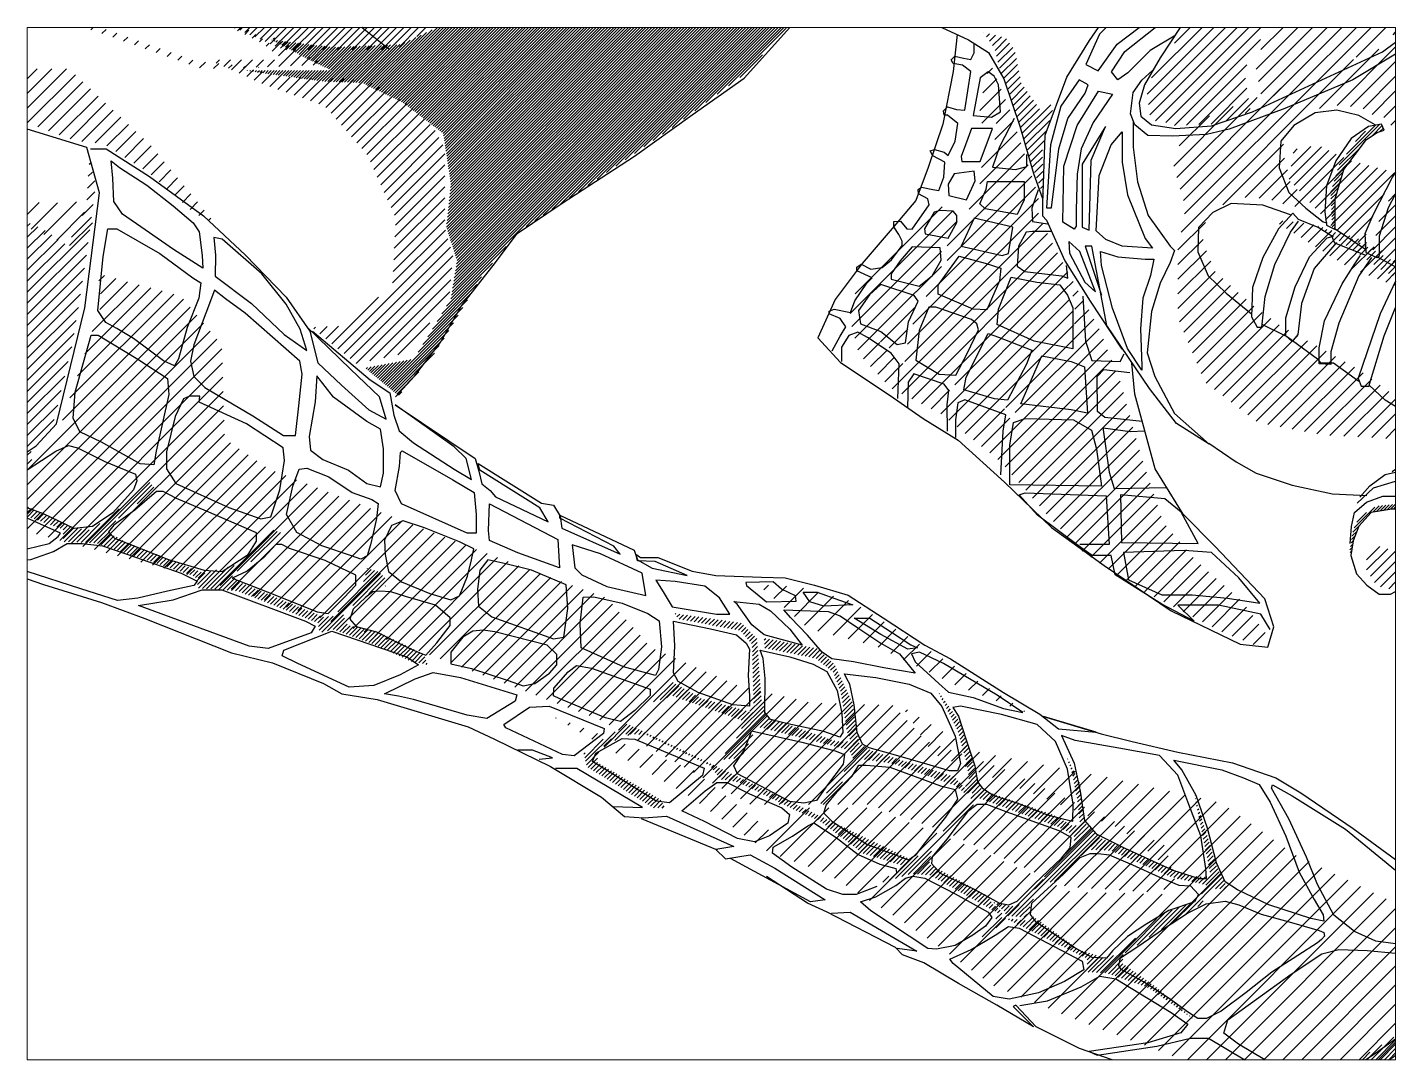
# Paper-space layout 'Layout1' of a CAD drawing. Header units: inches. Extents: x 0.2 to 10.4, y 0.1 to 7.9.
# The model-space entities are those that its viewports show. They can reach past a viewport. Long polylines and large blocks are cut down to what shows.
import ezdxf

# ---------------------------------------------------------------- set-up
doc = ezdxf.new("R2010")
doc.units = ezdxf.units.IN
doc.header["$MEASUREMENT"] = 0
pattern_1 = [(45, (-89.8805, -12.918), (-0.2245064, 0.2245064), [])]
pattern_2 = [(45, (-89.8805, -12.91799), (-0.1683798, 0.1683798), [])]

msp = doc.modelspace()

# ---------------------------------------------------------------- hatches: boundary and pattern name
h = msp.add_hatch()
h.set_pattern_fill('ANSI31', color=256, scale=2.032, style=0)
h.set_pattern_definition([(45, (-39.1276, -36.64692), (-0.17960512, 0.17960512), [])])
h.paths.add_polyline_path([(67.444, 41.711), (68.346, 42.848), (69.383, 43.526), (72.215, 45.793), (73.232, 47.154), (74.502, 48.115), (75.192, 48.75), (76.009, 48.768), (76.481, 48.605), (76.808, 48.169), (76.754, 47.39), (76.754, 47.045), (77.709, 48.23), (77.709, 49.163), (77.336, 49.77), (76.215, 49.863), (74.674, 49.303), (72.853, 47.95), (71.032, 46.271), (69.911, 45.291), (68.183, 43.611), (66.455, 42.911), (65.661, 41.605), (64.027, 39.739), (62.112, 36.846), (62.252, 35.819), (62.813, 35.726), (62.939, 35.647), (64.322, 35.701), (65.31, 36.078), (65.114, 37.345)])
h = msp.add_hatch()
h.set_pattern_fill('ANSI31', color=256, scale=2.54, style=0)
h.set_pattern_definition(pattern_1)
h.paths.add_polyline_path([(72.813, 42.368), (73.094, 43.301), (73.887, 44.141), (75.242, 45.354), (76.503, 46.754), (77.063, 47.5), (77.156, 48.247), (77.063, 48.713), (76.783, 49.04), (76.036, 49.133), (75.055, 48.666), (73.794, 47.733), (72.487, 46.194), (71.226, 45.26), (69.825, 44.001), (68.751, 43.208), (67.864, 42.088), (66.649, 39.895), (65.435, 37.609), (65.669, 36.396), (68.657, 37.795), (70.619, 39.008), (72.113, 40.222), (72.346, 41.061)])
h = msp.add_hatch()
h.set_pattern_fill('ANSI31', color=256, scale=1.905, style=0)
h.set_pattern_definition([(45, (-75.59323, -6.16376), (-0.1683798, 0.1683798), [])])
h.paths.add_polyline_path([(55.354, 42.235), (54.564, 42.235), (53.249, 42.673), (52.24, 43.374), (51.187, 43.418), (50.442, 43.944), (49.126, 45.083), (48.732, 45.302), (47.504, 46.397), (47.46, 47.318), (46.583, 47.8), (44.784, 48.062), (45.705, 47.624), (46.495, 47.493), (47.197, 46.66), (47.679, 45.915), (48.6, 45.083), (49.038, 44.513), (49.872, 43.768), (50.837, 43.023), (51.845, 42.804), (52.503, 42.629), (53.029, 42.278), (53.512, 41.84), (54.696, 41.095), (55.573, 41.139), (56.933, 40.657), (57.678, 40.701), (57.327, 39.562), (57.941, 40.482), (58.643, 40.833), (58.204, 39.869), (58.073, 38.642), (58.424, 39.606), (59.476, 40.92), (60.309, 41.49), (59.871, 41.446), (57.766, 41.49), (56.187, 41.665)])
h = msp.add_hatch()
h.set_pattern_fill('ANSI31', color=256, scale=1.27, style=0)
h.set_pattern_definition([(45, (-74.50991, -38.90726), (-0.1122532, 0.1122532), [])])
h.paths.add_polyline_path([(42.72, 40.062), (45.096, 43.03), (45.258, 44.487), (44.556, 44.001), (42.342, 42.652), (40.538, 42.552), (40.506, 42.545), (40.506, 42.527), (42.396, 42.221), (40.506, 41.411), (40.506, 42.527), (40.462, 42.534), (39.156, 42.221), (39.318, 41.142), (38.184, 40.494), (36.509, 40.17), (34.295, 41.357), (33.323, 42.598), (32.675, 43.678), (33.377, 43.947), (35.699, 43.57), (37.265, 42.868), (38.724, 42.545), (39.804, 43.03), (40.398, 43.732), (40.687, 45.091), (40.836, 46.249), (39.247, 45.595), (36.724, 44.867), (34.985, 44.68), (33.116, 44.886), (33.77, 44.008), (32.967, 44.531), (32.836, 44.979), (31.488, 45.627), (30.809, 46.388), (29.154, 47.513), (28.789, 46.884), (29.154, 46.388), (29.17, 46.917), (29.925, 46.339), (29.809, 46.084), (29.204, 46.293), (29.227, 46.06), (28.654, 46), (27.545, 46.268), (28.841, 45.242), (30.083, 43.57), (32.189, 41.627), (34.187, 39.739), (31.703, 40.44), (29.543, 41.25), (29.867, 40.386), (32.837, 39.253), (35.753, 37.958), (39.102, 37.958)])
h = msp.add_hatch()
h.set_pattern_fill('ANSI31', color=256, scale=0.508, style=0)
h.set_pattern_definition([(45, (-89.88051, -12.917985), (-0.04490128, 0.04490128), [])])
h.paths.add_polyline_path([(51.789, 39.393), (52.727, 40.518), (50.662, 42.159), (49.113, 43.66), (47.846, 45.348), (47.095, 46.333), (46.592, 46.591), (46.253, 46.275), (45.779, 45.35), (45.44, 44.177), (45.26, 43.083), (43.645, 41.037), (41.598, 39.35), (40.448, 38.65), (39.308, 38.124), (37.25, 38.039), (35.364, 38.267), (36.507, 37.667), (37.02, 37.423), (36.722, 37.61), (37.191, 37.329), (34.563, 37.329), (36.91, 37.001), (38.13, 36.954), (39.397, 36.344), (40.618, 35.406), (40.852, 33.859), (40.711, 32.546), (41.04, 31.514), (40.852, 30.341), (39.726, 28.513), (38.224, 28.231), (39.256, 27.387), (40.336, 28.653), (41.838, 31.092), (42.918, 32.405), (44.42, 33.39), (47.564, 35.547), (49.911, 37.282)])
h = msp.add_hatch()
h.set_pattern_fill('ANSI31', color=256, scale=3.175, style=0)
h.set_pattern_definition([(45, (-13.60513, -34.95223), (-0.280633, 0.280633), [])])
h.paths.add_polyline_path([(16.463, 36.682), (17.335, 37.215), (21.842, 33.003), (26.445, 33.148), (29.498, 31.841), (30.128, 33.196), (29.547, 32.954), (29.353, 33.438), (28.674, 33.245), (26.978, 33.438), (23.732, 35.278), (22.714, 34.891), (22.472, 34.261), (21.357, 35.327), (18.159, 37.989), (15.978, 39.732), (15.3, 40.459), (15.009, 37.747), (14.767, 36.973), (14.476, 40.071), (13.604, 41.524), (14.185, 42.734), (16.075, 42.928), (17.384, 42.395), (18.401, 40.313), (20.582, 40.459), (20.34, 41.282), (22.859, 41.185), (21.551, 42.589), (19.031, 43.848), (16.463, 44.09), (13.749, 43.412), (11.423, 41.863), (11.278, 39.394), (11.472, 37.554), (13.846, 36.15), (14.04, 33.971), (17.529, 30.824), (21.696, 26.176), (25.088, 25.208), (25.137, 24.675), (24.458, 24.675), (24.119, 24.385), (25.901, 24.322), (25.961, 25.45), (23.102, 26.902), (21.357, 30.049), (16.899, 34.31)])
h = msp.add_hatch()
h.set_pattern_fill('ANSI31', color=256, scale=2.54, style=0)
h.set_pattern_definition([(45, (-13.60513, -34.95223), (-0.2245064, 0.2245064), [])])
h.paths.add_polyline_path([(29.17, 37.383), (25.714, 37.383), (24.2, 38.586), (22.803, 40.098), (22.842, 40.68), (24.278, 40.409), (26.141, 39.943), (29.713, 38.624), (33.246, 37.383), (35.032, 37.422), (33.052, 37.616), (29.325, 38.935), (25.443, 40.37), (23.463, 41.068), (22.492, 41.611), (22.337, 41.185), (22.609, 40.913), (22.259, 40.525), (22.259, 39.633), (24.822, 37.267), (27.151, 35.987), (29.403, 35.172), (30.218, 35.095), (31.615, 34.202), (33.013, 32.961), (33.712, 32.573), (31.654, 35.056)])
h = msp.add_hatch()
h.set_pattern_fill('ANSI31', color=256, scale=1.905, style=0)
h.set_pattern_definition(pattern_2)
h.paths.add_polyline_path([(40.666, 34.947), (40.327, 35.576), (39.6, 36.253), (38.486, 36.931), (37.76, 37.076), (35.87, 37.124), (34.514, 37.415), (36.985, 37.511), (35.435, 38.334), (35.338, 38.141), (34.417, 38.721), (33.497, 38.963), (35.047, 38.189), (35.725, 37.657), (33.449, 37.657), (35.192, 36.882), (36.985, 36.253), (38.292, 34.753), (39.164, 32.817), (39.067, 30.785), (37.663, 29.526), (36.597, 29.478), (37.953, 28.365), (39.552, 28.704), (40.811, 30.446), (40.908, 31.656), (40.666, 32.527), (40.666, 33.107), (40.666, 33.785)])
h = msp.add_hatch()
h.set_pattern_fill('ANSI31', color=256, scale=2.54, style=0)
h.set_pattern_definition(pattern_1)
h.paths.add_polyline_path([(74.58, 36.834), (71.624, 37.522), (70.797, 38.513), (70.324, 38.443), (67.843, 37.404), (63.407, 35.698), (62.927, 34.525), (63.327, 33.112), (63.092, 31.892), (63.092, 29.755), (63.905, 27.798), (65.532, 26.564), (67.551, 26.173), (69.418, 26.083), (70.533, 25.722), (73.082, 26.616), (72.608, 26.719), (71.166, 26.719), (70.403, 26.884), (68.591, 28.201), (66.236, 29.521), (65.452, 30.086), (64.22, 31.182), (63.85, 32.097), (63.942, 32.745), (64.325, 33.139), (64.893, 33.452), (65.775, 33.422), (66.612, 33.154), (67.181, 33.321), (66.545, 33.857), (66.31, 34.827), (66.344, 35.529), (67.248, 36.131), (67.884, 36.265), (68.687, 36.198), (69.189, 35.897), (69.457, 35.897), (69.457, 35.696), (70.361, 35.496), (70.83, 35.094), (71.499, 34.961), (71.901, 34.693), (72.705, 34.492), (73.073, 34.626), (73.106, 34.392), (73.475, 34.358), (74.613, 34.158), (75.986, 34.425), (77.86, 34.559), (78.831, 34.693), (77.291, 35.429), (75.785, 36.633)])
h = msp.add_hatch()
h.set_pattern_fill('ANSI31', color=256, scale=1.27, style=0)
h.set_pattern_definition([(45, (-13.60513, -34.95223), (-0.1122532, 0.1122532), [])])
h.paths.add_polyline_path([(58.096, 37.957), (57.825, 38.329), (57.148, 38.498), (57.486, 37.991), (57.667, 37.241), (57.765, 37.071), (58.255, 35.624), (58.458, 34.92), (58.672, 34.303), (58.976, 33.491), (58.942, 34.98), (59.315, 36.333), (58.875, 36.13), (58.299, 36.942)])
h = msp.add_hatch()
h.set_pattern_fill('ANSI31', color=256, scale=1.905, style=0)
h.set_pattern_definition([(45, (-13.84792, -34.7703), (-0.1683798, 0.1683798), [])])
h.paths.add_polyline_path([(29.69, 31.553), (29.988, 33.817), (29.801, 34.579), (29.745, 33.917), (29.701, 33.155), (29.118, 31.975), (28.39, 32.475), (26.025, 33.475), (23.796, 33.475), (21.704, 33.156), (19.066, 35.928), (16.701, 37.519), (15.928, 36.883), (16.474, 34.792), (20.099, 31.126), (22.443, 27.308), (25.255, 25.687), (25.579, 24.534), (27.094, 25.182), (28.628, 26.291), (29.279, 28.98)])
h = msp.add_hatch()
h.set_pattern_fill('ANSI31', color=256, scale=2.54, style=0)
h.set_pattern_definition(pattern_1)
h.paths.add_polyline_path([(59.563, 31.463), (58.827, 32.868), (58.827, 33.47), (57.965, 36.079), (57.342, 37.59), (57.105, 36.583), (56.964, 35.723), (57.575, 35.706), (57.616, 35.478), (57.075, 34.354), (57.033, 33.855), (56.555, 32.731), (56.346, 32.69), (56.221, 33.023), (55.833, 33.178), (54.644, 31.99), (53.606, 31.19), (53.268, 30.693), (53.034, 29.79), (53.335, 28.653), (54.306, 27.616), (55.813, 26.846), (57.655, 25.374), (59.095, 23.735), (60.099, 22.664), (61.606, 21.627), (64.519, 20.122), (65.457, 19.754), (65.792, 20.088), (65.088, 21.058), (63.615, 22.363), (62.644, 23.501), (61.941, 25.608), (61.338, 27.783), (60.702, 29.389)])
h.paths.add_polyline_path([(56.015, 31.468), (55.851, 31.288), (55.884, 31.764), (55.769, 31.944), (56.031, 31.977), (56.13, 31.846)], flags=16)
h.paths.add_polyline_path([(55.407, 30.38), (55.019, 29.698), (54.798, 28.869), (54.724, 28.334), (54.374, 28.592), (53.858, 29.127), (54.466, 28.703), (54.706, 28.85), (54.853, 29.532), (55.149, 30.324), (55.075, 30.564), (55.315, 30.564)], flags=16)
h.paths.add_polyline_path([(59.593, 30.619), (59.944, 30.38), (59.925, 29.329), (59.851, 30.122)], flags=16)
h.paths.add_polyline_path([(56.255, 27.8), (56.31, 27.487), (56.052, 27.118), (56.108, 27.579), (56.034, 27.726)], flags=16)
h.paths.add_polyline_path([(57.767, 27.026), (58.044, 27.008), (58.155, 26.787), (57.952, 26.694), (57.823, 26.823)], flags=16)
h = msp.add_hatch()
h.set_pattern_fill('ANSI31', color=256, scale=1.905, style=0)
h.set_pattern_definition(pattern_2)
h.paths.add_polyline_path([(69.539, 33.821), (69.77, 34.19), (68.329, 34.588), (67.364, 35.047), (66.629, 34.909), (66.491, 33.991), (67.87, 32.476), (68.878, 31.914), (68.802, 32.002), (68.88, 32.527)])
h.paths.add_polyline_path([(72.128, 33.278), (70.489, 33.991), (69.986, 34.13), (69.706, 33.721), (69.237, 32.717), (69.042, 31.823), (70.673, 30.915), (72.925, 29.997), (74.074, 31.328), (74.074, 31.971), (73.338, 32.751), (72.29, 33.208), (71.772, 32.147), (71.259, 30.764), (71.192, 31.032), (71.415, 31.779), (72.063, 33.163)])
h.paths.add_polyline_path([(70.611, 33.23), (70.198, 31.868), (70.086, 31.5), (70.075, 31.288), (69.784, 31.478), (70.041, 32.281)], flags=16)
h = msp.add_hatch()
h.set_pattern_fill('ANSI31', color=256, scale=2.032, style=0)
h.set_pattern_definition([(45, (-13.60513, -34.95223), (-0.1796051, 0.1796051), [])])
h.paths.add_polyline_path([(78.03, 30.095), (78.63, 30.834), (79.092, 31.434), (79.369, 32.449), (79.231, 34.065), (78.841, 33.778), (78.201, 33.689), (77.152, 34.341), (77.66, 33.372), (77.337, 32.449), (76.505, 31.942), (75.351, 31.526), (74.427, 31.618), (73.041, 29.865), (68.653, 32.172), (67.174, 32.634), (65.973, 32.772), (68.329, 31.295), (72.256, 29.772), (72.44, 28.711), (70.916, 28.895), (71.239, 27.511), (72.487, 26.542), (73.549, 25.711), (75.304, 25.849), (76.321, 26.634), (77.152, 27.926), (77.522, 28.849)])
h = msp.add_hatch()
h.set_pattern_fill('ANSI31', color=256, scale=1.016, style=0)
h.set_pattern_definition([(45, (-13.60513, -34.95223), (-0.08980256, 0.08980256), [])])
h.paths.add_polyline_path([(71.398, 30.558), (68.491, 32.151), (67.335, 32.588), (69.304, 31.245), (71.679, 29.964), (73.461, 29.215), (75.087, 29.09), (75.962, 29.277), (76.9, 29.839), (74.993, 29.59), (73.742, 29.527)])
h = msp.add_hatch()
h.set_pattern_fill('ANSI31', color=256, scale=2.54, style=0)
h.set_pattern_definition([(45, (-13.55493, 4.76464), (-0.2245064, 0.2245064), [])])
h.paths.add_polyline_path([(46.972, 19.676), (45.626, 21.189), (43.102, 22.114), (38.979, 23.712), (35.276, 25.141), (33.93, 26.066), (33.846, 28.924), (32.584, 30.437), (30.059, 31.11), (30.173, 30.211), (28.932, 26.517), (26.573, 24.363), (27.956, 23.207), (32.668, 21.946), (39.399, 19.76), (45.374, 17.49), (50.002, 14.884), (51.516, 14.884), (53.62, 14.884), (55.976, 14.043), (59.678, 12.362), (62.287, 12.194), (63.044, 12.362), (62.707, 13.623), (57.743, 15.977), (55.387, 16.818), (54.377, 17.911), (51.853, 17.995), (49.665, 18.499)])
h = msp.add_hatch()
h.set_pattern_fill('ANSI31', color=256, scale=0.762, style=0)
h.set_pattern_definition([(45, (-10.640555, -29.8135), (-0.06735192, 0.06735192), [])])
h.paths.add_polyline_path([(30.387, 23.196), (30.627, 23.591), (31.828, 24.509), (31.616, 24.749), (31.079, 24.212), (29.85, 23.266), (29.206, 23.362), (27.274, 24.287), (27.093, 24.609), (27.998, 25.293), (28.059, 25.534), (26.771, 24.71), (26.489, 24.187), (28.988, 23.297), (28.988, 22.917), (29.989, 22.877), (33.032, 21.857), (33.132, 21.496), (34.314, 21.416), (36.776, 20.436), (36.836, 20.136), (37.256, 20.236), (38.558, 19.756), (39.639, 19.256), (40.139, 19.156), (40.019, 19.476), (38.578, 20.176), (37.693, 20.358), (37.537, 20.739), (38.371, 21.346), (38.851, 21.558), (38.922, 21.727), (38.639, 21.996), (38.3, 22.094), (38.159, 21.643), (37.269, 20.64), (36.944, 20.612), (34.33, 21.699), (34.146, 21.897), (35.121, 22.56), (35.686, 23.182), (35.361, 23.295), (35.036, 22.998), (34.245, 22.193), (33.284, 21.953), (30.882, 22.913)])
h = msp.add_hatch()
h.set_pattern_fill('ANSI31', color=256, scale=0.508, style=0)
h.set_pattern_definition([(45, (-13.605135, -34.95223), (-0.04490128, 0.04490128), [])])
h.paths.add_polyline_path([(70.395, 24.004), (69.815, 24.072), (69.168, 24.004), (68.64, 23.664), (68.452, 23.272), (68.35, 22.676), (68.378, 22.494), (68.447, 22.945), (68.621, 23.397), (69.003, 23.813), (69.629, 23.917), (70.115, 23.917), (70.497, 23.778), (70.634, 23.653), (70.741, 23.015), (70.741, 22.251), (70.393, 21.73), (70.684, 21.839), (70.855, 22.114), (70.889, 22.523), (70.855, 23.153), (70.77, 23.647)])
h = msp.add_hatch()
h.set_pattern_fill('ANSI31', color=256, scale=1.778, style=0)
h.set_pattern_definition([(45, (-13.60513, -34.95223), (-0.1571545, 0.1571545), [])])
h.paths.add_polyline_path([(70.53, 22.102), (69.997, 22.564), (69.251, 22.777), (68.877, 22.493), (68.824, 22.12), (69.162, 21.569), (69.695, 21.445), (70.345, 21.779)])
h = msp.add_hatch()
h.set_pattern_fill('ANSI31', color=256, scale=3.302, style=0)
h.set_pattern_definition([(45, (-10.55757, -38.36367), (-0.2918583, 0.2918583), [])])
h.paths.add_polyline_path([(53.081, 21.106), (51.501, 21.529), (50.231, 21.614), (51.783, 20.26), (53.843, 19.725), (56.326, 18.512), (58.527, 17.666), (55.508, 19.584)])
h = msp.add_hatch()
h.set_pattern_fill('ANSI31', color=256, scale=0.762, style=0)
h.set_pattern_definition([(45, (-15.02017, -7.82139), (-0.06735192, 0.06735192), [])])
h.paths.add_polyline_path([(60.718, 13.849), (60.227, 14.339), (60.087, 15.54), (59.682, 16.361), (59.858, 15.823), (60.019, 14.988), (60.087, 14.328), (59.925, 14.194), (59.251, 14.571), (57.082, 15.325), (56.92, 15.809), (56.448, 17.358), (55.721, 18.394), (56.354, 17.142), (56.61, 16.2), (56.704, 15.688), (56.57, 15.459), (56.691, 15.271), (56.502, 15.459), (56.246, 15.728), (53.719, 16.52), (53.325, 16.771), (53.134, 17.999), (52.573, 19.179), (52.06, 19.644), (50.431, 19.971), (50.448, 19.667), (52.02, 19.346), (52.544, 18.923), (52.781, 18.315), (52.967, 17.116), (53.086, 16.811), (52.629, 16.811), (50.532, 17.538), (50.346, 18.112), (50.211, 19.954), (49.738, 20.427), (47.7, 20.722), (47.805, 20.557), (49.707, 20.198), (50.066, 19.779), (50.111, 17.954), (49.991, 17.714), (48.524, 18.118), (47.64, 18.612), (46.98, 17.993), (47.636, 18.201), (49.364, 17.591), (49.856, 17.412), (49.573, 16.891), (49.111, 16.251), (49.736, 16.311), (50.213, 17.263), (53.029, 16.549), (53.163, 16.251), (52.152, 14.986), (52.177, 14.83), (53.431, 16.264), (54.371, 16.132), (56.259, 15.467), (56.586, 15.21), (56.796, 15.246), (56.738, 14.954), (55.277, 13.366), (54.888, 13.209), (46.253, 17.344), (45.413, 16.816), (44.916, 16.428), (45.009, 16.04), (47.029, 14.783), (47.418, 14.767), (47.263, 15.031), (45.305, 16.18), (45.398, 16.552), (46.206, 17.034), (46.812, 17.018), (48.754, 16.087), (49.112, 15.652), (49.656, 15.559), (51.365, 14.72), (52.111, 14.394), (53.462, 13.384), (54.621, 13.028), (54.327, 12.735), (53.879, 12.442), (54.93, 12.766), (55.502, 12.72), (57.599, 11.551), (57.461, 11.24), (56.926, 10.705), (57.893, 11.361), (60.31, 10.17), (60.31, 9.756), (60.915, 9.722), (62.193, 9.273), (63.609, 8.289), (62.4, 9.307), (61.398, 10.015), (61.416, 10.308), (63.799, 11.827), (64.104, 12.299), (64.618, 12.299), (64.275, 12.983), (63.59, 15.183), (64.08, 12.763), (64.006, 12.665), (63.42, 12.681)])
h.paths.add_polyline_path([(60.342, 13.495), (61.04, 13.472), (62.882, 12.661), (63.809, 12.455), (63.969, 12.398), (63.683, 11.941), (62.676, 11.563), (61.223, 10.306), (60.891, 10.169), (60.067, 10.432), (58.603, 11.495), (58.454, 11.323), (57.699, 11.415), (57.699, 11.609), (57.401, 11.849), (57.276, 12.078), (55.481, 13.054), (55.563, 13.5), (57.022, 15.068), (57.35, 14.949), (59.402, 14.202), (59.913, 13.956), (59.919, 13.678), (58.317, 11.849), (58.019, 11.758), (57.436, 11.895), (57.779, 11.62), (57.848, 11.472), (58.431, 11.426), (58.717, 12.101)], flags=16)
h = msp.add_hatch()
h.set_pattern_fill('ANSI31', color=256, scale=3.302, style=0)
h.set_pattern_definition([(45, (-9.69074, -19.8823), (-0.2918583, 0.2918583), [])])
h.paths.add_polyline_path([(72.041, 10.118), (70.964, 11.266), (66.655, 13.347), (64.428, 14.926), (60.909, 15.715), (56.887, 16.504), (54.66, 17.868), (55.594, 16.433), (61.34, 14.136), (63.063, 12.701), (63.135, 12.127), (59.831, 12.199), (56.815, 13.562), (53.726, 14.782), (51.428, 14.782), (50.71, 13.993), (48.268, 15.93), (43.958, 17.581), (48.124, 15.141), (50.566, 13.419), (52.362, 12.773), (54.947, 11.122), (57.461, 9.328), (59.903, 8.324), (63.351, 7.032), (66.655, 6.601), (69.815, 6.386), (71.251, 7.462)])
h = msp.add_hatch()
h.set_pattern_fill('ANSI31', color=256, scale=0.762, style=0)
h.set_pattern_definition([(45, (-18.93847, -17.82742), (-0.06735192, 0.06735192), [])])
h.paths.add_polyline_path([(72.661, 9.254), (72.482, 10.115), (71.322, 11.334), (71.055, 11.304), (69.835, 12.582), (71.858, 10.056), (70.043, 10.561), (69.716, 10.502), (71.828, 9.907), (71.798, 9.313), (70.787, 8.451), (68.05, 6.727), (69.478, 7.024), (71.412, 8.54), (71.352, 8.035), (71.055, 6.816), (69.448, 5.895), (70.132, 5.895), (70.638, 5.895), (71.441, 6.816), (72.274, 8.243)])

# ---------------------------------------------------------------- linework, layer by layer
for p, q in [((68.024, 34.441), (69.258, 35.676)), ((68.245, 34.775), (69.124, 35.653)), ((69.028, 35.333), (69.339, 35.644)), ((68.52, 35.162), (68.83, 35.472)), ((69.268, 35.461), (69.374, 35.567)), ((29.826, 34.936), (30.308, 34.936)), ((30.308, 34.936), (31.634, 34.093)), ((67.972, 34.277), (68.673, 34.978)), ((30.511, 34.036), (30.457, 34.566)), ((30.457, 34.566), (30.717, 34.362)), ((30.717, 34.362), (31.554, 33.823)), ((67.921, 34.113), (68.343, 34.535)), ((30.541, 33.319), (30.511, 34.036)), ((31.634, 34.093), (33.281, 32.889)), ((67.766, 33.622), (68.052, 33.908)), ((67.817, 33.786), (68.099, 34.068)), ((67.869, 33.949), (68.147, 34.227)), ((31.554, 33.823), (32.353, 33.191)), ((67.765, 33.508), (68.005, 33.748)), ((67.77, 33.402), (67.957, 33.589)), ((30.81, 32.931), (30.541, 33.319)), ((32.353, 33.191), (32.967, 32.671)), ((64.715, 33.259), (64.157, 32.992)), ((65.685, 33.21), (64.715, 33.259)), ((66.534, 32.919), (65.685, 33.21)), ((67.775, 33.295), (67.91, 33.429)), ((67.781, 33.188), (67.902, 33.309)), ((67.786, 33.081), (67.902, 33.197)), ((67.791, 32.974), (67.902, 33.085)), ((31.497, 32.453), (30.81, 32.931)), ((32.967, 32.671), (33.153, 32.392)), ((33.281, 32.889), (34.567, 31.684)), ((64.157, 32.992), (63.72, 32.531)), ((67.796, 32.867), (67.902, 32.973)), ((67.802, 32.76), (67.902, 32.86)), ((67.807, 32.653), (67.902, 32.748)), ((30.212, 31.646), (30.361, 32.483)), ((30.361, 32.483), (30.63, 32.483)), ((30.63, 32.483), (31.946, 31.736)), ((32.364, 31.855), (31.497, 32.453)), ((33.153, 32.392), (33.246, 31.668)), ((63.72, 32.531), (63.696, 31.78)), ((67.812, 32.546), (67.902, 32.636)), ((67.866, 32.488), (67.902, 32.524)), ((67.902, 32.486), (68.836, 31.853)), ((33.261, 31.288), (32.364, 31.855)), ((33.599, 32.225), (33.655, 31.686)), ((33.859, 32.169), (33.599, 32.225)), ((35.068, 31.111), (33.859, 32.169)), ((30.056, 29.994), (30.212, 31.646)), ((31.946, 31.736), (32.962, 30.989)), ((33.246, 31.668), (33.261, 31.288)), ((33.655, 31.686), (33.636, 31.036)), ((34.567, 31.684), (35.812, 30.4)), ((63.696, 31.78), (64.011, 31.053)), ((69.203, 31.62), (69.904, 31.237)), ((32.962, 30.989), (33.202, 30.84)), ((33.636, 31.036), (34.752, 30.2)), ((35.812, 30.182), (35.068, 31.111)), ((64.011, 31.053), (64.569, 30.519)), ((33.202, 30.84), (33.142, 30.362)), ((33.624, 30.609), (33.357, 29.908)), ((33.958, 30.342), (33.624, 30.609)), ((33.142, 30.362), (32.783, 29.465)), ((34.56, 29.908), (33.958, 30.342)), ((34.752, 30.2), (35.756, 29.253)), ((35.812, 30.4), (36.536, 29.356)), ((36.239, 29.42), (35.812, 30.182)), ((64.569, 30.519), (65.345, 29.889)), ((30.293, 29.623), (30.056, 29.994)), ((33.357, 29.908), (32.99, 28.94)), ((36.23, 28.439), (34.56, 29.908)), ((30.63, 29.436), (30.293, 29.623)), ((31.139, 29.137), (30.63, 29.436)), ((32.783, 29.465), (32.514, 28.51)), ((36.444, 28.77), (36.239, 29.42)), ((37.781, 28.192), (36.455, 29.476)), ((36.536, 29.356), (36.777, 28.393)), ((36.616, 29.356), (38.384, 27.871)), ((65.661, 29.574), (66.437, 29.186)), ((29.361, 27.495), (29.849, 29.236)), ((29.849, 29.236), (30.058, 29.236)), ((30.058, 29.236), (31.278, 28.505)), ((32.065, 28.45), (31.139, 29.137)), ((32.99, 28.94), (32.889, 28.439)), ((35.756, 29.253), (36.444, 28.77)), ((66.437, 29.186), (67.359, 28.507)), ((31.278, 28.505), (32.184, 27.913)), ((32.514, 28.51), (32.394, 28.3)), ((67.359, 28.507), (67.456, 28.386)), ((32.394, 28.3), (32.065, 28.45)), ((32.889, 28.439), (32.99, 27.972)), ((36.297, 28.039), (36.23, 28.439)), ((36.777, 28.393), (37.5, 27.71)), ((38.665, 27.349), (37.781, 28.192)), ((67.456, 28.386), (67.844, 28.386)), ((67.844, 28.386), (68.621, 27.829)), ((32.184, 27.913), (32.219, 27.425)), ((32.99, 27.972), (33.324, 27.638)), ((33.324, 27.638), (34.793, 26.77)), ((36.196, 27.071), (36.297, 28.039)), ((37.5, 27.71), (38.344, 26.947)), ((38.384, 27.871), (38.986, 27.469)), ((29.292, 26.694), (29.361, 27.495)), ((32.219, 27.425), (31.836, 25.684)), ((32.668, 27.288), (32.419, 26.748)), ((32.855, 27.371), (32.668, 27.288)), ((33.167, 27.371), (32.855, 27.371)), ((33.146, 27.184), (33.167, 27.371)), ((38.866, 26.666), (38.665, 27.349)), ((38.986, 27.469), (39.107, 26.787)), ((34.6, 26.52), (33.146, 27.184)), ((36.096, 26.17), (36.196, 27.071)), ((38.344, 26.947), (38.866, 26.666)), ((39.107, 26.787), (39.268, 26.305)), ((40.955, 25.823), (39.147, 27.108)), ((39.147, 27.108), (41.598, 25.462)), ((29.501, 26.276), (29.292, 26.694)), ((32.419, 26.748), (32.149, 25.669)), ((35.722, 25.793), (34.6, 26.52)), ((34.793, 26.77), (35.729, 26.17)), ((60.8, 26.404), (61.627, 26.289)), ((30.163, 25.963), (29.501, 26.276)), ((31.348, 25.301), (30.163, 25.963)), ((35.729, 26.17), (36.096, 26.17)), ((39.268, 26.305), (39.71, 25.944)), ((61.627, 26.289), (62.069, 26.308)), ((27.166, 24.64), (28.769, 25.684)), ((28.769, 25.684), (29.152, 25.858)), ((29.152, 25.858), (29.431, 25.789)), ((29.431, 25.789), (30.267, 25.371)), ((31.836, 25.684), (31.766, 25.266)), ((32.149, 25.669), (32.149, 25.15)), ((35.763, 25.399), (35.722, 25.793)), ((39.282, 25.213), (39.31, 25.648)), ((39.31, 25.648), (39.364, 25.702)), ((39.364, 25.702), (40.914, 24.805)), ((39.71, 25.944), (40.955, 25.141)), ((41.317, 25.462), (40.955, 25.823)), ((30.267, 25.371), (31.208, 24.988)), ((31.766, 25.266), (31.348, 25.301)), ((32.149, 25.15), (32.44, 24.693)), ((35.618, 24.507), (35.763, 25.399)), ((36.015, 24.612), (36.207, 25.139)), ((36.207, 25.139), (36.447, 25.163)), ((36.447, 25.163), (37.117, 24.899)), ((39.146, 24.479), (39.282, 25.213)), ((40.955, 25.141), (41.477, 24.82)), ((41.477, 24.82), (41.317, 25.462)), ((41.598, 25.462), (41.709, 25.08)), ((41.737, 25.108), (41.681, 25.306)), ((41.681, 25.306), (43.627, 24.094)), ((31.243, 24.779), (31.139, 24.5)), ((31.208, 24.988), (31.243, 24.779)), ((37.117, 24.899), (37.836, 24.421)), ((40.914, 24.805), (41.566, 24.425)), ((41.709, 25.08), (41.794, 24.686)), ((43.571, 23.953), (41.737, 25.108)), ((31.139, 24.5), (30.511, 23.804)), ((32.44, 24.693), (34.06, 23.967)), ((35.348, 23.676), (35.618, 24.507)), ((35.824, 23.751), (36.015, 24.612)), ((37.836, 24.421), (38.435, 24.205)), ((39.337, 24.072), (39.146, 24.479)), ((41.566, 24.425), (41.621, 23.746)), ((41.794, 24.686), (42.048, 24.488)), ((42.048, 24.488), (42.217, 24.291)), ((42.217, 24.291), (43.825, 23.53)), ((28.386, 23.769), (27.201, 24.222)), ((34.06, 23.967), (35.036, 23.614)), ((38.435, 24.205), (38.626, 24.086)), ((38.626, 24.086), (38.578, 23.631)), ((41.349, 23.176), (39.337, 24.072)), ((42.001, 23.257), (42.029, 24.072)), ((42.029, 24.072), (44.122, 22.985)), ((43.825, 23.53), (43.571, 23.953)), ((43.627, 24.094), (43.994, 24.037)), ((43.994, 24.037), (44.192, 23.699)), ((29.326, 23.317), (28.386, 23.769)), ((30.511, 23.804), (29.884, 23.386)), ((35.036, 23.614), (35.348, 23.676)), ((36.135, 23.2), (35.824, 23.751)), ((38.578, 23.631), (38.459, 23.128)), ((39.393, 23.559), (39.034, 23.416)), ((40.04, 23.344), (39.393, 23.559)), ((41.621, 23.746), (41.621, 23.176)), ((44.181, 23.634), (44.181, 23.734)), ((44.181, 23.734), (46.455, 22.661)), ((45.83, 22.785), (44.181, 23.634)), ((44.192, 23.699), (44.248, 23.333)), ((29.884, 23.386), (29.326, 23.317)), ((36.902, 22.793), (36.135, 23.2)), ((38.459, 23.128), (38.387, 22.817)), ((39.034, 23.416), (38.818, 22.961)), ((41.118, 22.913), (40.04, 23.344)), ((41.621, 23.176), (41.349, 23.176)), ((42.029, 22.958), (42.001, 23.257)), ((44.248, 23.333), (46.03, 22.536)), ((28.002, 22.376), (28.699, 22.62)), ((28.699, 22.62), (29.117, 22.864)), ((29.117, 22.864), (29.57, 22.864)), ((29.57, 22.864), (30.198, 22.794)), ((30.198, 22.794), (31.208, 22.446)), ((35.494, 22.83), (35.131, 22.437)), ((35.675, 22.83), (35.494, 22.83)), ((35.917, 22.709), (35.675, 22.83)), ((37.004, 22.347), (35.917, 22.709)), ((37.812, 22.482), (36.902, 22.793)), ((38.387, 22.817), (38.291, 22.482)), ((38.818, 22.961), (38.842, 22.53)), ((41.549, 22.698), (41.118, 22.913)), ((41.477, 22.363), (41.549, 22.698)), ((42.899, 22.578), (42.029, 22.958)), ((44.122, 22.985), (44.176, 22.116)), ((44.557, 22.822), (44.639, 22.116)), ((45.427, 22.551), (44.557, 22.822)), ((46.03, 22.536), (45.83, 22.785)), ((46.455, 22.661), (46.555, 22.361)), ((27.131, 22.272), (28.002, 22.376)), ((27.723, 22.063), (27.131, 22.272)), ((31.208, 22.446), (32.602, 21.959)), ((35.131, 22.437), (34.617, 22.015)), ((37.941, 21.894), (37.004, 22.347)), ((38.099, 22.386), (37.812, 22.482)), ((38.291, 22.482), (38.099, 22.386)), ((38.842, 22.53), (38.938, 22.004)), ((41.357, 21.86), (41.477, 22.363)), ((41.98, 22.363), (41.74, 22.051)), ((42.531, 22.243), (41.98, 22.363)), ((43.321, 22.051), (42.531, 22.243)), ((44.176, 22.116), (42.899, 22.578)), ((46.705, 21.953), (45.427, 22.551)), ((46.555, 22.336), (46.505, 22.536)), ((46.505, 22.536), (46.655, 22.436)), ((46.555, 22.361), (47.004, 22.111)), ((47.104, 22.311), (46.555, 22.336)), ((46.655, 22.436), (47.179, 22.436)), ((48.079, 21.887), (47.104, 22.311)), ((47.179, 22.436), (48.229, 22.012)), ((26.817, 22.168), (28.386, 21.61)), ((29.536, 21.471), (27.723, 22.063)), ((32.602, 21.959), (33.09, 21.715)), ((34.617, 22.015), (34.164, 21.803)), ((34.164, 21.803), (35.463, 21.29)), ((37.941, 21.592), (37.941, 21.894)), ((38.938, 22.004), (39.345, 21.692)), ((41.118, 21.262), (41.357, 21.86)), ((41.74, 22.051), (41.669, 21.453)), ((44.375, 21.597), (43.321, 22.051)), ((44.639, 22.116), (44.856, 21.899)), ((44.856, 21.899), (45.617, 21.546)), ((46.814, 21.274), (46.705, 21.953)), ((47.004, 22.111), (48.079, 21.887)), ((48.229, 22.012), (48.953, 21.887)), ((48.953, 21.887), (50.352, 21.837)), ((50.352, 21.837), (51.077, 21.812)), ((51.077, 21.812), (51.975, 21.591)), ((28.386, 21.61), (30.163, 21.053)), ((30.651, 21.123), (29.536, 21.471)), ((32.184, 21.402), (31.278, 21.193)), ((32.986, 21.576), (32.184, 21.402)), ((32.359, 21.14), (33.243, 21.442)), ((33.09, 21.715), (32.986, 21.576)), ((33.243, 21.442), (33.849, 21.442)), ((33.849, 21.442), (36.399, 20.484)), ((37.578, 21.2), (37.941, 21.592)), ((38.459, 21.381), (38.243, 21.214)), ((38.674, 21.405), (38.459, 21.381)), ((39.01, 21.381), (38.674, 21.405)), ((39.465, 21.238), (39.01, 21.381)), ((39.345, 21.692), (40.207, 21.333)), ((41.669, 21.453), (41.692, 20.95)), ((44.423, 20.879), (44.375, 21.597)), ((45.617, 21.546), (46.814, 21.274)), ((47.711, 21.697), (47.123, 21.742)), ((47.123, 21.742), (47.349, 21.381)), ((47.349, 21.381), (47.62, 20.929)), ((48.615, 21.561), (47.711, 21.697)), ((49.067, 21.2), (48.615, 21.561)), ((50.713, 21.693), (49.872, 21.67)), ((49.872, 21.67), (49.895, 21.579)), ((49.895, 21.579), (50.281, 21.261)), ((50.963, 21.466), (50.713, 21.693)), ((51.394, 21.261), (50.963, 21.466)), ((51.826, 21.08), (51.622, 21.375)), ((51.622, 21.375), (52.053, 21.375)), ((51.975, 21.591), (53.008, 21.285)), ((52.053, 21.375), (52.735, 21.125)), ((30.163, 21.053), (31.487, 20.566)), ((31.278, 21.193), (30.651, 21.123)), ((31.298, 20.963), (32.359, 21.14)), ((34.682, 19.727), (31.298, 20.963)), ((35.463, 21.29), (36.763, 20.777)), ((37.095, 20.717), (37.578, 21.2)), ((38.243, 21.214), (37.86, 20.855)), ((40.375, 20.974), (39.465, 21.238)), ((40.207, 21.333), (40.854, 21.142)), ((40.83, 20.591), (40.375, 20.974)), ((40.854, 21.142), (41.118, 21.262)), ((41.692, 20.95), (42.1, 20.615)), ((44.804, 20.419), (44.901, 21.221)), ((44.901, 21.221), (45.219, 21.234)), ((45.219, 21.234), (46.09, 21.041)), ((46.09, 21.041), (46.879, 20.723)), ((47.62, 20.929), (48.977, 20.703)), ((49.384, 20.703), (49.067, 21.2)), ((49.509, 21.085), (50.279, 21.007)), ((49.604, 21.007), (49.509, 21.085)), ((50.059, 20.379), (49.604, 21.007)), ((50.279, 21.007), (50.624, 20.803)), ((50.281, 21.261), (50.508, 21.08)), ((50.508, 21.08), (51.417, 21.103)), ((51.417, 21.103), (51.394, 21.261)), ((52.258, 20.944), (51.826, 21.08)), ((53.144, 20.989), (52.258, 20.944)), ((52.735, 21.125), (53.144, 20.989)), ((53.008, 21.285), (54.069, 20.587)), ((31.487, 20.566), (34.136, 19.521)), ((36.763, 20.777), (37.095, 20.717)), ((37.86, 20.855), (37.764, 20.544)), ((37.764, 20.544), (37.956, 20.328)), ((40.83, 20.352), (40.83, 20.591)), ((42.1, 20.615), (43.992, 19.945)), ((44.303, 19.993), (44.423, 20.879)), ((46.879, 20.723), (47.225, 20.502)), ((48.977, 20.703), (49.384, 20.703)), ((50.624, 20.803), (51.221, 20.238)), ((51.031, 20.83), (52.394, 20.785)), ((51.235, 20.603), (51.031, 20.83)), ((51.758, 20.058), (51.235, 20.603)), ((52.394, 20.785), (52.758, 20.649)), ((52.758, 20.649), (53.303, 20.285)), ((54.007, 20.081), (53.189, 20.58)), ((53.189, 20.58), (53.666, 20.58)), ((53.666, 20.58), (54.325, 20.149)), ((54.069, 20.587), (55.353, 19.751)), ((36.575, 20.131), (35.262, 19.651)), ((35.742, 19.601), (37.207, 20.181)), ((36.399, 20.484), (36.702, 20.332)), ((36.702, 20.332), (36.575, 20.131)), ((37.207, 20.181), (39.504, 19.399)), ((37.956, 20.328), (38.578, 20.161)), ((38.578, 20.161), (39.177, 19.85)), ((40.423, 19.826), (40.83, 20.352)), ((41.525, 20.185), (41.213, 19.993)), ((41.836, 20.209), (41.525, 20.185)), ((42.195, 20.161), (41.836, 20.209)), ((43.8, 19.754), (42.195, 20.161)), ((44.832, 19.672), (44.804, 20.419)), ((47.225, 20.502), (47.294, 19.7)), ((47.704, 19.736), (47.656, 20.489)), ((47.656, 20.489), (48.787, 20.253)), ((48.787, 20.253), (49.588, 20.065)), ((50.436, 20.065), (50.059, 20.379)), ((51.221, 20.238), (51.598, 19.751)), ((53.303, 20.285), (54.007, 19.809)), ((54.325, 20.149), (54.916, 19.763)), ((35.262, 19.651), (34.682, 19.727)), ((39.177, 19.85), (39.728, 19.586)), ((40.088, 19.443), (40.423, 19.826)), ((41.213, 19.993), (40.854, 19.538)), ((44.088, 19.467), (43.8, 19.754)), ((43.992, 19.945), (44.303, 19.993)), ((46.132, 19.092), (44.832, 19.672)), ((47.294, 19.7), (47.197, 19.009)), ((47.656, 18.904), (47.704, 19.736)), ((49.588, 20.065), (49.886, 19.814)), ((49.886, 19.814), (49.98, 19.626)), ((51.598, 19.751), (50.436, 20.065)), ((52.212, 19.536), (51.758, 20.058)), ((54.825, 19.627), (54.007, 20.081)), ((54.007, 19.809), (54.575, 19.491)), ((55.121, 19.672), (54.825, 19.627)), ((54.916, 19.763), (55.121, 19.672)), ((55.353, 19.751), (56.134, 19.332)), ((34.136, 19.521), (35.39, 19.208)), ((35.692, 19.424), (35.742, 19.601)), ((36.171, 19.197), (35.692, 19.424)), ((39.504, 19.399), (39.858, 19.147)), ((39.728, 19.586), (40.088, 19.443)), ((40.854, 19.538), (40.854, 19.179)), ((44.088, 19.155), (44.088, 19.467)), ((49.98, 19.626), (49.949, 18.826)), ((50.404, 19.343), (50.31, 19.595)), ((50.31, 19.595), (51.221, 19.391)), ((50.467, 18.732), (50.404, 19.343)), ((51.221, 19.391), (51.928, 19.171)), ((52.508, 19.332), (52.212, 19.536)), ((53.167, 19.241), (52.508, 19.332)), ((54.575, 19.491), (55.052, 18.9)), ((55.189, 19.536), (54.939, 19.491)), ((54.939, 19.491), (55.052, 19.241)), ((55.916, 19.196), (55.189, 19.536)), ((56.134, 19.332), (57.759, 18.304)), ((35.39, 19.208), (36.958, 18.581)), ((37.737, 18.466), (36.171, 19.197)), ((39.302, 18.844), (38.494, 18.516)), ((39.858, 19.147), (39.302, 18.844)), ((39.757, 18.718), (40.312, 18.92)), ((40.312, 18.92), (41.146, 18.768)), ((40.854, 19.179), (41.477, 19.036)), ((41.477, 19.036), (42.603, 18.677)), ((43.417, 18.581), (43.872, 18.892)), ((43.872, 18.892), (44.088, 19.155)), ((43.998, 18.437), (44.436, 18.941)), ((44.436, 18.941), (44.689, 19.127)), ((44.689, 19.127), (45.149, 19.051)), ((45.149, 19.051), (46.948, 18.404)), ((47.114, 18.829), (46.132, 19.092)), ((47.197, 19.009), (47.114, 18.829)), ((47.798, 18.637), (47.656, 18.904)), ((51.928, 19.171), (52.352, 18.951)), ((52.352, 18.951), (52.666, 18.371)), ((52.894, 18.878), (53.848, 18.764)), ((52.962, 18.719), (52.894, 18.878)), ((54.098, 19.059), (53.167, 19.241)), ((55.052, 18.9), (54.098, 19.059)), ((55.052, 19.241), (55.78, 18.583)), ((57.563, 18.22), (55.916, 19.196)), ((36.958, 18.581), (37.516, 18.268)), ((38.494, 18.516), (37.737, 18.466)), ((38.823, 18.264), (39.757, 18.718)), ((41.146, 18.768), (42.863, 18.238)), ((42.603, 18.677), (43.058, 18.509)), ((43.058, 18.509), (43.417, 18.581)), ((43.987, 18.207), (43.998, 18.437)), ((48.41, 18.308), (47.798, 18.637)), ((49.949, 18.826), (49.98, 18.198)), ((50.452, 17.696), (50.467, 18.732)), ((53.053, 18.56), (52.962, 18.719)), ((53.189, 17.924), (53.053, 18.56)), ((53.848, 18.764), (54.871, 18.56)), ((54.871, 18.56), (55.53, 18.288)), ((55.78, 18.583), (56.071, 18.316)), ((37.516, 18.268), (38.596, 18.094)), ((38.596, 18.094), (41.384, 17.258)), ((39.252, 18.188), (38.823, 18.264)), ((39.706, 18.087), (39.252, 18.188)), ((41.348, 17.608), (39.706, 18.087)), ((42.812, 18.037), (41.954, 17.507)), ((42.863, 18.238), (42.812, 18.037)), ((44.162, 18.119), (43.987, 18.207)), ((45.577, 17.528), (44.162, 18.119)), ((46.948, 18.218), (46.476, 17.758)), ((46.948, 18.404), (46.948, 18.218)), ((49.478, 17.931), (48.41, 18.308)), ((49.98, 18.198), (49.98, 17.884)), ((52.666, 18.371), (52.807, 17.665)), ((55.53, 18.288), (55.87, 17.879)), ((56.071, 18.316), (56.825, 18.156)), ((56.825, 18.156), (57.755, 17.819)), ((58.349, 17.691), (57.563, 18.22)), ((57.759, 18.304), (58.869, 17.639)), ((41.954, 17.507), (41.348, 17.608)), ((42.469, 17.328), (43.258, 17.861)), ((43.258, 17.861), (43.855, 17.882)), ((43.855, 17.882), (45.54, 17.2)), ((46.476, 17.758), (46.038, 17.418)), ((49.98, 17.884), (49.478, 17.931)), ((50.624, 17.476), (50.452, 17.696)), ((52.807, 17.665), (52.838, 17.084)), ((53.28, 17.084), (53.189, 17.924)), ((55.87, 17.879), (56.279, 16.971)), ((56.44, 17.884), (56.2, 17.851)), ((56.2, 17.851), (56.376, 17.579)), ((56.376, 17.579), (56.617, 16.858)), ((57.691, 17.627), (56.44, 17.884)), ((58.782, 17.323), (57.691, 17.627)), ((57.755, 17.819), (58.349, 17.691)), ((58.869, 17.639), (59.437, 17.198)), ((41.384, 17.258), (42.186, 16.875)), ((42.532, 17.221), (42.469, 17.328)), ((44.26, 16.412), (42.532, 17.221)), ((45.54, 17.2), (45.519, 17.051)), ((46.038, 17.418), (45.577, 17.528)), ((51.158, 17.351), (50.624, 17.476)), ((52.257, 17.116), (51.158, 17.351)), ((59.343, 16.81), (58.782, 17.323)), ((60.59, 17.091), (58.976, 17.567)), ((58.976, 17.567), (60.744, 17.045)), ((59.437, 17.198), (60.59, 17.091)), ((42.186, 16.875), (43.894, 16.039)), ((45.519, 17.051), (44.623, 16.369)), ((45.287, 16.447), (46.095, 16.901)), ((46.095, 16.901), (46.473, 16.876)), ((46.473, 16.876), (48.594, 15.993)), ((49.808, 16.519), (50.012, 17.021)), ((50.012, 17.021), (50.043, 17.131)), ((50.043, 17.131), (51.582, 16.786)), ((51.582, 16.786), (52.603, 16.519)), ((52.744, 16.943), (52.257, 17.116)), ((52.838, 17.084), (52.744, 16.943)), ((53.439, 16.721), (53.28, 17.084)), ((56.279, 16.971), (56.438, 16.131)), ((56.617, 16.858), (56.873, 16.057)), ((59.712, 15.961), (59.343, 16.81)), ((59.532, 16.992), (59.919, 16.141)), ((59.945, 16.837), (59.532, 16.992)), ((61.286, 16.605), (59.945, 16.837)), ((60.744, 17.045), (61.69, 16.806)), ((61.69, 16.806), (63.084, 16.48)), ((43.343, 16.539), (42.895, 16.539)), ((43.962, 16.305), (43.343, 16.539)), ((44.623, 16.369), (44.26, 16.412)), ((45.186, 16.195), (45.287, 16.447)), ((49.509, 16.064), (49.808, 16.519)), ((52.603, 16.519), (52.886, 16.41)), ((52.886, 16.41), (52.854, 16.111)), ((53.644, 16.608), (53.439, 16.721)), ((54.303, 16.426), (53.644, 16.608)), ((55.507, 16.085), (54.303, 16.426)), ((62.524, 16.373), (61.286, 16.605)), ((63.091, 15.781), (62.524, 16.373)), ((63.084, 16.48), (64.761, 16.153)), ((43.556, 16.262), (43.962, 16.305)), ((43.894, 16.039), (45.462, 15.099)), ((44.708, 15.985), (44.047, 15.985)), ((46.713, 14.792), (44.708, 15.985)), ((47.13, 14.984), (45.186, 16.195)), ((48.594, 15.993), (48.544, 15.766)), ((49.619, 15.813), (49.509, 16.064)), ((52.854, 16.111), (52.367, 15.484)), ((53.121, 15.745), (53.326, 16.085)), ((53.326, 16.085), (53.553, 16.085)), ((53.553, 16.085), (54.28, 16.017)), ((54.28, 16.017), (55.825, 15.45)), ((56.098, 15.904), (55.507, 16.085)), ((56.438, 16.131), (56.348, 15.904)), ((56.873, 16.057), (56.954, 15.576)), ((59.888, 14.887), (59.712, 15.961)), ((59.919, 16.141), (60.099, 15.291)), ((62.96, 16.233), (64.434, 15.942)), ((63.209, 15.942), (62.96, 16.233)), ((63.645, 15.154), (63.209, 15.942)), ((64.434, 15.942), (65.099, 15.693)), ((64.761, 16.153), (66.089, 15.696)), ((48.544, 15.766), (47.534, 14.934)), ((48.624, 15.301), (48.989, 15.554)), ((48.989, 15.554), (49.298, 15.554)), ((49.298, 15.554), (49.987, 15.203)), ((51.221, 14.966), (49.619, 15.813)), ((52.667, 15.268), (53.121, 15.745)), ((56.348, 15.904), (56.098, 15.904)), ((56.954, 15.576), (57.098, 15.384)), ((63.426, 14.879), (63.091, 15.781)), ((65.099, 15.693), (65.577, 15.486)), ((66.089, 15.696), (66.85, 15.233)), ((45.462, 15.099), (46.159, 14.507)), ((47.92, 14.687), (48.624, 15.301)), ((49.987, 15.203), (50.971, 14.781)), ((52.367, 15.484), (52.038, 14.998)), ((52.326, 14.86), (52.667, 15.268)), ((55.825, 15.45), (56.279, 15.336)), ((56.279, 15.336), (56.348, 15.041)), ((57.098, 15.384), (57.451, 15.159)), ((57.451, 15.159), (58.188, 14.919)), ((60.099, 15.291), (60.228, 14.389)), ((63.998, 14.157), (63.645, 15.154)), ((65.577, 15.486), (65.909, 14.946)), ((65.953, 15.376), (65.986, 15.476)), ((66.485, 14.445), (65.953, 15.376)), ((65.986, 15.476), (66.585, 15.144)), ((66.585, 15.144), (68.216, 14.129)), ((66.85, 15.233), (68.446, 14.144)), ((45.818, 14.813), (46.713, 14.792)), ((47.534, 14.934), (47.13, 14.984)), ((48.61, 14.36), (47.92, 14.687)), ((50.971, 14.781), (51.21, 14.571)), ((51.645, 14.919), (51.221, 14.966)), ((52.038, 14.998), (51.645, 14.919)), ((52.258, 14.61), (52.326, 14.86)), ((56.348, 15.041), (55.984, 14.496)), ((56.656, 14.656), (56.023, 13.821)), ((56.95, 14.882), (56.656, 14.656)), ((57.244, 14.882), (56.95, 14.882)), ((57.831, 14.656), (57.244, 14.882)), ((59.459, 14.069), (57.831, 14.656)), ((58.188, 14.919), (59.103, 14.567)), ((59.872, 14.374), (59.888, 14.887)), ((63.787, 13.925), (63.426, 14.879)), ((65.909, 14.946), (66.387, 13.908)), ((46.159, 14.507), (46.751, 14.473)), ((46.671, 14.451), (48.996, 13.492)), ((46.751, 14.473), (47.445, 14.524)), ((47.445, 14.524), (49.508, 13.59)), ((49.622, 13.841), (48.61, 14.36)), ((51.154, 14.304), (50.592, 13.925)), ((51.21, 14.571), (51.154, 14.304)), ((51.774, 14.227), (51.955, 14.317)), ((51.955, 14.317), (52.633, 13.866)), ((52.53, 14.337), (52.258, 14.61)), ((53.576, 13.656), (52.53, 14.337)), ((55.984, 14.496), (55.348, 13.702)), ((59.103, 14.567), (59.568, 14.438)), ((59.568, 14.438), (59.872, 14.374)), ((60.228, 14.389), (60.589, 13.977)), ((67.018, 13.265), (66.485, 14.445)), ((50.142, 13.742), (49.622, 13.841)), ((50.592, 13.925), (50.142, 13.742)), ((50.712, 13.572), (51.299, 13.911)), ((51.299, 13.911), (51.774, 14.227)), ((52.633, 13.866), (53.311, 13.346)), ((56.023, 13.821), (55.571, 13.279)), ((59.82, 13.866), (59.459, 14.069)), ((59.798, 13.55), (59.82, 13.866)), ((60.589, 13.977), (61.466, 13.539)), ((63.942, 12.92), (63.787, 13.925)), ((64.268, 13.099), (63.998, 14.157)), ((66.387, 13.908), (66.802, 12.808)), ((68.216, 14.129), (70.08, 12.6)), ((68.446, 14.144), (70.158, 12.9)), ((49.508, 13.59), (48.957, 13.499)), ((48.957, 13.499), (49.254, 13.216)), ((50.689, 13.391), (50.712, 13.572)), ((54.484, 13.316), (53.576, 13.656)), ((55.348, 13.702), (55.052, 13.316)), ((59.527, 13.233), (59.798, 13.55)), ((61.466, 13.539), (62.936, 12.869)), ((49.254, 13.216), (50.008, 13.337)), ((51.846, 11.903), (49.402, 13.231)), ((50.008, 13.337), (50.763, 12.933)), ((51.277, 12.962), (50.689, 13.391)), ((53.311, 13.346), (53.967, 13.053)), ((53.967, 13.053), (54.464, 12.917)), ((54.848, 13.18), (54.484, 13.316)), ((55.052, 13.316), (54.848, 13.18)), ((55.571, 13.279), (55.549, 13.075)), ((55.549, 13.075), (55.82, 12.782)), ((58.713, 12.466), (59.527, 13.233)), ((59.587, 12.745), (60.101, 13.258)), ((60.101, 13.258), (60.409, 13.382)), ((60.409, 13.382), (60.655, 13.382)), ((60.655, 13.382), (60.984, 13.34)), ((60.984, 13.34), (61.704, 13.032)), ((61.704, 13.032), (62.505, 12.663)), ((64.538, 12.518), (64.268, 13.099)), ((67.355, 12.427), (67.018, 13.265)), ((51.759, 11.858), (50.508, 12.673)), ((50.763, 12.933), (52.299, 11.964)), ((52.339, 12.285), (51.277, 12.962)), ((54.464, 12.917), (54.486, 12.804)), ((54.464, 12.398), (54.758, 12.624)), ((54.758, 12.624), (54.984, 12.691)), ((54.984, 12.691), (55.345, 12.624)), ((55.345, 12.624), (56.272, 12.149)), ((55.82, 12.782), (56.86, 12.285)), ((58.621, 11.862), (59.587, 12.745)), ((62.505, 12.663), (63.122, 12.416)), ((62.936, 12.869), (63.736, 12.611)), ((63.736, 12.611), (63.968, 12.611)), ((63.968, 12.611), (63.942, 12.92)), ((66.802, 12.808), (67.259, 11.978)), ((52.836, 12.127), (52.339, 12.285)), ((53.876, 12.375), (53.243, 12.127)), ((53.854, 12.059), (54.464, 12.398)), ((56.272, 12.149), (57.289, 11.585)), ((56.86, 12.285), (57.628, 11.856)), ((58.17, 11.924), (58.713, 12.466)), ((63.122, 12.416), (63.471, 12.396)), ((63.471, 12.396), (63.718, 12.129)), ((64.912, 12.269), (64.538, 12.518)), ((65.868, 11.812), (64.912, 12.269)), ((67.862, 11.49), (67.355, 12.427)), ((52.357, 11.586), (51.759, 11.858)), ((52.299, 11.964), (51.846, 11.903)), ((53.243, 12.127), (52.836, 12.127)), ((53.379, 11.901), (53.854, 12.059)), ((53.695, 11.63), (53.379, 11.901)), ((57.628, 11.856), (57.922, 11.811)), ((57.922, 11.811), (58.17, 11.924)), ((58.58, 11.513), (58.621, 11.862)), ((63.595, 11.903), (62.81, 11.635)), ((63.378, 11.552), (63.955, 11.84)), ((63.718, 12.129), (63.595, 11.903)), ((63.955, 11.84), (64.531, 11.919)), ((64.531, 11.919), (64.95, 11.814)), ((64.95, 11.814), (65.632, 11.526)), ((67.155, 11.397), (65.868, 11.812)), ((67.259, 11.978), (67.529, 11.501)), ((54.45, 10.5), (52.357, 11.586)), ((52.493, 11.559), (53.064, 11.586)), ((53.064, 11.586), (55.103, 10.391)), ((55.436, 10.478), (53.695, 11.63)), ((57.402, 11.427), (57.199, 11.156)), ((57.289, 11.585), (57.402, 11.427)), ((58.765, 11.266), (58.58, 11.513)), ((62.81, 11.635), (62.141, 11.23)), ((62.645, 11.081), (63.378, 11.552)), ((65.632, 11.526), (66.496, 11.291)), ((67.55, 11.314), (67.155, 11.397)), ((67.529, 11.501), (67.55, 11.314)), ((68.488, 10.999), (67.862, 11.49)), ((56.814, 10.885), (56.272, 10.569)), ((57.199, 11.156), (56.814, 10.885)), ((57.495, 10.88), (57.903, 11.152)), ((57.903, 11.152), (58.229, 11.097)), ((58.229, 11.097), (60.16, 10.092)), ((59.916, 10.507), (58.765, 11.266)), ((62.141, 11.23), (61.55, 10.839)), ((61.859, 10.532), (62.645, 11.081)), ((66.496, 11.291), (67.413, 11.029)), ((67.413, 11.029), (67.552, 10.962)), ((67.552, 10.962), (67.57, 10.853)), ((69.143, 10.701), (68.488, 10.999)), ((54.668, 10.283), (54.45, 10.5)), ((55.103, 10.391), (54.505, 10.473)), ((55.707, 10.456), (55.436, 10.478)), ((56.272, 10.569), (55.707, 10.456)), ((56.761, 10.446), (57.495, 10.88)), ((60.47, 10.199), (59.916, 10.507)), ((61.55, 10.839), (61.088, 10.405)), ((61.335, 10.191), (61.859, 10.532)), ((67.361, 10.644), (66.76, 10.26)), ((67.479, 10.753), (67.361, 10.644)), ((67.57, 10.853), (67.479, 10.753)), ((70.171, 10.552), (69.143, 10.701)), ((55.32, 10.038), (54.668, 10.283)), ((56.109, 10.147), (56.761, 10.446)), ((56.217, 10.011), (56.109, 10.147)), ((60.16, 10.092), (60.214, 9.821)), ((60.902, 10.178), (60.47, 10.199)), ((61.088, 10.405), (60.902, 10.178)), ((61.282, 9.956), (61.335, 10.191)), ((66.76, 10.26), (65.958, 9.747)), ((66.551, 9.689), (67.49, 10.314)), ((67.49, 10.314), (68.011, 10.448)), ((68.011, 10.448), (68.875, 10.418)), ((68.875, 10.418), (69.947, 10.314)), ((69.947, 10.314), (71.154, 9.883)), ((56.379, 9.399), (55.32, 10.038)), ((57.441, 9.006), (56.217, 10.011)), ((60.214, 9.821), (59.616, 9.468)), ((60.132, 9.305), (60.703, 9.631)), ((60.703, 9.631), (61.193, 9.549)), ((61.354, 9.829), (61.282, 9.956)), ((62.033, 9.459), (61.354, 9.829)), ((64.615, 8.29), (66.551, 9.689)), ((65.958, 9.747), (65.177, 9.131)), ((57.547, 8.738), (56.379, 9.399)), ((59.616, 9.468), (58.827, 9.115)), ((59.099, 8.87), (60.132, 9.305)), ((61.193, 9.549), (62.878, 8.517)), ((62.793, 8.966), (62.033, 9.459)), ((57.93, 8.924), (57.441, 9.006)), ((58.827, 9.115), (57.93, 8.924)), ((58.256, 8.734), (59.099, 8.87)), ((63.41, 8.515), (62.793, 8.966)), ((65.177, 9.131), (64.417, 8.556)), ((58.675, 8.077), (57.547, 8.738)), ((58.13, 8.738), (58.053, 8.699)), ((58.053, 8.699), (58.675, 8.077)), ((58.753, 8.077), (58.13, 8.738)), ((62.878, 8.517), (63.395, 8.164)), ((63.697, 8.33), (63.41, 8.515)), ((64.417, 8.556), (63.965, 8.33)), ((70.737, 8.394), (69.068, 7.219)), ((69.679, 7.159), (71.675, 8.722)), ((60.077, 7.416), (58.753, 8.077)), ((63.395, 8.164), (63.177, 7.892)), ((63.965, 8.33), (63.697, 8.33)), ((64.496, 7.888), (64.615, 8.29)), ((62.171, 7.593), (60.377, 7.322)), ((63.177, 7.892), (62.171, 7.593)), ((62.443, 7.485), (63.476, 7.729)), ((63.476, 7.729), (64.02, 7.729)), ((64.02, 7.729), (66.294, 6.394)), ((64.943, 7.546), (64.496, 7.888)), ((66.745, 6.489), (64.943, 7.546)), ((61.556, 6.91), (60.077, 7.416)), ((60.377, 7.322), (60.622, 7.213)), ((60.622, 7.213), (62.443, 7.485)), ((69.068, 7.219), (67.713, 6.356)), ((67.973, 6.152), (69.679, 7.159)), ((63.385, 6.366), (61.556, 6.91))]:
    msp.add_line(p, q)
for points in [[(26.039, 24.428), (28.169, 25.846), (28.782, 26.523), (29.653, 30.07), (30.105, 33.585), (29.718, 34.972), (27.846, 35.552), (25.462, 36.652)], [(44.28, 48.113), (45.593, 47.361), (46.976, 46.311), (48.184, 44.93), (49.987, 42.691), (51.142, 41.607), (52.262, 40.75), (53.399, 39.984), (54.869, 39.108), (56.685, 38.272), (57.298, 37.88), (57.765, 37.071), (58.255, 35.624), (58.673, 34.177), (58.943, 33.417)], [(63.612, 39.343), (62.545, 37.717), (62.065, 36.89), (61.904, 36.33), (61.958, 35.93), (62.278, 35.664), (63.025, 35.557), (64.119, 35.637), (65.373, 36.064), (69.349, 37.903), (71.964, 39.796)], [(70.149, 38.063), (68.442, 37.05), (66.36, 36.17), (64.653, 35.531), (63.959, 35.371), (62.918, 35.317), (62.171, 35.344), (61.771, 35.664), (61.644, 36.006), (61.722, 36.659), (61.984, 37.039), (62.324, 37.339)], [(58.956, 33.273), (59.033, 35.356), (59.689, 37.13), (60.384, 38.249), (61.195, 39.406), (62.392, 40.216), (63.473, 40.679), (63.396, 40.448), (62.083, 39.869), (60.693, 38.442), (60.268, 37.516), (60.654, 37.323), (61.234, 38.133), (62.585, 39.175), (63.82, 39.676), (63.859, 40.178)], [(39.154, 27.35), (39.741, 27.978), (40.518, 29.003), (41.179, 30.135), (42.217, 31.455), (42.877, 32.347), (44.252, 33.271), (46.464, 34.708), (48.228, 35.976), (49.818, 37.092), (51.654, 39.139), (52.692, 40.412)], [(39.681, 39.489), (39.698, 39.339), (40.677, 38.792), (40.445, 38.676), (39.366, 39.323), (38.138, 38.643), (38.951, 37.996)], [(63.021, 38.412), (62.244, 37.946), (61.559, 37.262), (61.248, 37.045), (61.062, 37.294), (61.466, 37.915), (62.493, 38.723), (63.643, 39.376)], [(56.337, 38.433), (56.211, 37.297), (55.895, 35.687), (55.453, 34.361), (55.073, 33.351), (54.347, 32.499), (53.431, 31.426), (52.609, 30.321), (52.072, 29.153), (52.767, 28.395), (54.284, 27.385), (55.295, 26.691), (56.369, 26.028), (57.79, 24.734), (59.218, 23.356), (60.829, 22.194), (62.888, 20.807), (64.991, 19.779), (65.842, 19.689), (66.021, 20.315), (65.752, 21.165), (64.23, 22.775), (63.246, 23.759), (62.395, 25.145), (61.769, 27.426), (61.682, 28.376)], [(52.515, 28.758), (52.755, 29.208), (52.935, 29.493), (52.755, 29.748), (52.425, 29.883), (52.425, 29.973), (52.575, 30.033), (53.07, 29.928), (53.205, 30.288), (53.578, 30.825), (53.742, 30.989), (53.264, 31.198), (53.264, 31.317), (53.399, 31.406), (53.697, 31.257), (54.041, 31.302), (54.324, 31.541), (54.653, 31.973), (54.653, 32.108), (54.548, 32.312), (54.399, 32.549), (54.399, 32.713), (54.607, 32.727), (54.8, 32.49), (54.964, 32.475), (55.484, 33.217), (55.439, 33.41), (55.157, 33.558), (55.142, 33.692), (55.246, 33.766), (55.588, 33.692), (55.781, 33.662), (55.929, 34.063), (55.959, 34.523), (55.588, 34.716), (55.515, 34.873), (55.642, 34.915), (55.936, 34.831), (56.063, 34.726), (56.273, 35.168), (56.357, 35.714), (56.042, 35.967), (55.936, 35.967), (55.915, 36.093), (56.042, 36.219), (56.315, 36.135), (56.568, 36.114), (56.757, 37.297), (56.505, 37.489), (56.212, 37.549), (56.153, 37.652), (56.27, 37.769), (56.535, 37.711), (56.755, 37.667), (56.858, 37.872), (56.858, 38.166)], [(69.12, 35.669), (68.619, 35.953), (67.952, 36.119), (67.285, 36.036), (66.635, 35.653), (66.234, 35.169), (66.184, 34.353), (66.485, 33.603), (67.002, 33.12), (67.535, 32.703), (67.652, 32.67)], [(58.079, 35.863), (57.635, 34.994), (57.422, 34.375), (58.118, 34.298), (58.466, 34.395), (58.466, 34.762)], [(61.717, 35.753), (61.717, 34.988), (61.85, 33.923), (62.183, 32.892), (62.85, 31.96), (62.983, 31.827), (62.85, 31.461), (62.55, 30.828), (62.283, 29.963), (62.15, 28.699), (62.383, 27.967), (62.983, 26.835), (64.049, 25.904), (63.049, 26.536), (62.217, 27.601), (60.918, 29.531), (60.452, 31.96), (60.252, 31.96), (60.751, 30.462)], [(58.814, 33.68), (58.621, 33.12), (58.64, 32.714), (59.104, 32.636)], [(58.947, 33.44), (58.947, 32.881), (59.071, 32.756), (59.631, 31.513), (60.409, 30.27), (61.373, 28.81)], [(68.815, 31.683), (67.893, 32.047), (67.796, 32.265), (67.383, 32.531), (66.777, 32.774), (66.607, 32.968), (66.17, 32.483), (65.685, 31.61), (65.37, 30.689), (65.345, 29.792), (65.515, 29.477), (65.661, 29.477), (65.758, 30.422), (66.049, 31.392), (66.534, 32.386), (66.777, 32.725)], [(59.22, 32.405), (58.64, 32.405), (58.447, 32.385), (58.215, 31.96), (58.176, 31.342), (58.408, 31.187), (59.53, 31.052), (59.723, 30.975), (59.685, 31.361)], [(67.942, 32.071), (67.262, 31.271), (66.874, 30.204), (66.753, 29.259), (66.583, 29.041), (66.389, 29.21), (66.389, 29.768), (66.68, 30.713), (67.117, 31.634), (67.65, 32.216), (67.844, 32.265)], [(69.009, 31.61), (68.621, 31.053), (68.014, 29.598), (67.772, 28.726), (67.772, 28.338), (67.408, 28.362), (67.408, 28.847), (67.578, 29.671), (68.111, 30.81), (68.5, 31.416), (68.669, 31.659)], [(70.106, 26.847), (69.429, 27.246), (68.937, 27.707), (69.398, 29.214), (70.106, 30.966), (69.829, 31.058), (69.275, 29.89), (68.598, 27.923), (68.691, 27.677), (68.937, 27.677)], [(60.186, 30.423), (60.265, 29.052), (60.461, 28.464), (61.324, 28.425), (61.441, 28.66)], [(54.518, 27.297), (54.563, 28.353), (54.322, 28.684), (53.595, 29.163), (53.295, 29.328), (53.025, 29.223), (52.8, 28.863), (52.8, 28.428)], [(68.576, 24.093), (69.077, 24.562), (69.796, 24.78), (70.514, 24.749)], [(56.042, 26.302), (56.027, 27.101), (56.087, 27.539), (55.936, 27.735), (55.016, 28.051), (54.835, 27.795), (54.82, 27.011)], [(61.992, 26.596), (60.857, 26.712), (60.627, 26.904), (60.624, 27.967), (60.826, 28.182), (61.623, 28.088)], [(57.671, 24.961), (57.747, 26.302), (57.822, 26.8), (56.57, 27.252), (56.359, 27.162), (56.283, 26.649), (56.283, 26.106)], [(60.793, 26.412), (60.988, 25.048), (61.144, 24.541), (62.744, 24.58)], [(64.036, 25.933), (64.876, 25.356), (65.48, 25.015), (66.583, 24.647), (67.818, 24.385), (68.868, 24.332)], [(69.639, 25.068), (70.064, 25.338), (70.818, 25.396), (71.65, 25.106), (72.172, 24.295), (72.133, 23.213), (71.843, 22.691), (72.288, 23.483), (72.307, 24.449), (71.843, 25.164), (71.224, 25.435), (70.838, 25.396)], [(68.653, 24.275), (68.962, 24.623), (69.426, 24.971), (69.929, 25.087), (70.605, 25.068), (71.321, 24.681), (71.669, 23.85), (71.688, 23.02), (71.476, 22.479), (71.785, 22.981), (71.901, 23.619), (71.882, 24.391), (71.379, 24.894), (70.586, 25.068)], [(65.907, 20.237), (65.628, 20.7), (64.329, 20.979), (63.092, 20.979), (63.587, 20.484), (62.597, 21.01), (61.174, 21.906), (61.05, 22.493), (60.463, 22.493), (60.122, 22.74), (58.792, 23.729), (58.235, 24.347), (58.421, 24.409), (60.896, 24.316), (60.988, 22.833), (60.091, 22.833)], [(68.358, 22.867), (68.396, 23.386), (68.488, 23.812), (68.859, 24.127), (69.36, 24.313), (69.879, 24.313), (70.398, 24.275), (70.75, 23.979), (70.973, 23.553), (71.047, 22.942), (71.066, 22.423), (70.954, 22.034), (70.818, 21.924), (70.684, 21.839)]]:
    msp.add_lwpolyline(points)
for points in [[(57.471, 37.158), (57.285, 37.291), (57.044, 37.105), (56.831, 35.958), (57.391, 35.905), (57.658, 36.065), (57.605, 36.891)], [(60.346, 36.89), (60.067, 37.045), (59.507, 36.237), (59.196, 35.056), (59.071, 33.129), (59.227, 33.129), (59.444, 34.932), (59.724, 35.864), (60.253, 36.641)], [(59.911, 32.477), (59.569, 32.694), (59.6, 34.403), (60.004, 35.647), (60.658, 36.703), (61.093, 36.61), (60.502, 35.74), (60.129, 34.932), (60.004, 34.155), (59.973, 33.067), (59.973, 32.57)], [(60.378, 32.446), (60.44, 34.59), (60.875, 35.615), (60.16, 34.466), (60.16, 32.539)], [(69.403, 35.503), (69.32, 35.686), (68.92, 35.619), (68.386, 35.253), (67.919, 34.569), (67.635, 33.803), (67.585, 33.003), (67.635, 32.603), (67.902, 32.47), (67.902, 33.403), (68.169, 34.303), (68.853, 35.219), (69.186, 35.436)], [(57.418, 35.558), (56.778, 35.558), (56.591, 35.052), (56.457, 34.705), (56.484, 34.545), (57.044, 34.545)], [(62.317, 31.893), (61.384, 31.96), (60.885, 32.16), (60.585, 32.426), (60.685, 34.123), (61.051, 35.055), (61.384, 35.454), (61.384, 34.522), (61.551, 33.524), (62.084, 32.193)], [(70.735, 34.889), (70.584, 35.1), (70.223, 34.919), (69.651, 34.077), (69.048, 32.903), (68.807, 32.331), (68.837, 31.759), (69.169, 31.609), (69.259, 31.669), (69.259, 32.271), (69.53, 33.144), (70.102, 34.197), (70.584, 34.739)], [(71.824, 34.553), (71.691, 34.704), (71.332, 34.553), (70.631, 33.513), (70.044, 32.397), (69.855, 31.735), (69.874, 31.224), (70.082, 31.073), (70.177, 31.148), (70.29, 31.81), (70.612, 32.699), (71.218, 33.778), (71.672, 34.364)], [(56.858, 34.252), (56.244, 34.172), (56.057, 33.852), (56.084, 33.505), (56.618, 33.372), (56.884, 33.958)], [(58.389, 33.931), (58.389, 33.371), (58.176, 32.926), (57.19, 33.1), (57.035, 33.255), (57.229, 33.699), (57.267, 33.931)], [(56.217, 33.025), (55.817, 33.052), (55.63, 32.999), (55.337, 32.492), (55.363, 32.332), (56.057, 32.199), (56.324, 32.679), (56.324, 32.892)], [(56.861, 32.81), (56.455, 31.96), (57.712, 31.67), (57.905, 31.728), (58.041, 32.54)], [(55.817, 31.905), (54.963, 31.932), (54.589, 31.506), (54.323, 31.106), (54.323, 30.946), (55.177, 30.732), (55.577, 31.052), (55.844, 31.532)], [(60.567, 30.564), (60.091, 31.789), (59.754, 32.096), (59.769, 31.743), (60.245, 30.855)], [(57.673, 31.284), (57.635, 30.897), (57.248, 30.009), (56.822, 30.028), (55.759, 30.492), (55.759, 30.762), (56.397, 31.651), (57.19, 31.439)], [(60.718, 31.793), (61.251, 31.627), (62.084, 31.561), (62.35, 31.561), (62.25, 31.061), (62.017, 30.363), (61.95, 29.431), (61.984, 28.299), (61.984, 28.166), (61.551, 28.832), (61.084, 30.063), (60.751, 31.361)], [(59.872, 28.817), (58.695, 29.052), (57.558, 29.561), (57.597, 30.032), (57.989, 31.011), (58.774, 30.855), (59.48, 30.776), (59.715, 30.463), (59.872, 30.071)], [(54.753, 29.004), (54.85, 29.642), (55.14, 30.279), (55.024, 30.453), (53.999, 30.782), (53.651, 30.472), (53.322, 29.989), (53.38, 29.584), (53.999, 29.352), (54.502, 28.946)], [(56.778, 29.719), (55.684, 30.092), (55.47, 30.092), (55.177, 29.373), (55.07, 28.466), (55.79, 28.039), (56.297, 28.013), (56.644, 28.679), (56.991, 29.399), (56.938, 29.586)], [(57.872, 27.249), (57.479, 27.288), (56.538, 27.562), (56.616, 27.954), (57.283, 29.287), (57.597, 29.169), (58.617, 28.777), (58.46, 28.346)], [(58.287, 27.13), (58.922, 28.601), (59.827, 28.425), (60.232, 28.263), (60.326, 26.847), (59.827, 26.955)], [(36.746, 27.987), (36.7, 27.198), (36.514, 26.131), (36.561, 25.713), (36.932, 25.435), (37.721, 25.11), (38.279, 24.693), (38.697, 24.6), (38.789, 25.018), (38.789, 25.76), (38.697, 26.363), (38.279, 26.595), (37.257, 27.337)], [(57.944, 24.658), (57.944, 25.867), (58.061, 26.568), (58.413, 26.685), (59.895, 26.646), (60.442, 26.334), (60.598, 25.75), (60.754, 24.619)], [(32.052, 24.455), (31.85, 24.455), (31.187, 23.885), (30.544, 23.426), (30.378, 23.224), (30.562, 23.021), (32.218, 22.378), (33.303, 22.047), (33.855, 22.01), (34.646, 22.525), (34.904, 22.929), (34.904, 23.187), (33.377, 23.849), (32.457, 24.235)], [(61.329, 24.347), (61.36, 22.895), (63.71, 22.864), (63.185, 23.822), (62.69, 24.224)], [(22.81, 24.083), (24.029, 23.456), (25.702, 22.69), (26.643, 22.516), (27.584, 22.62), (28.56, 22.864), (28.839, 23.073), (28.908, 23.177), (27.514, 23.804), (26.817, 24.152), (25.772, 24.117), (24.064, 24.117), (23.088, 24.117)], [(70.497, 23.778), (70.115, 23.917), (69.629, 23.917), (69.003, 23.813), (68.621, 23.397), (68.447, 22.945), (68.378, 22.494), (68.551, 21.938), (68.864, 21.591), (69.246, 21.313), (69.594, 21.313), (70.393, 21.73), (70.741, 22.251), (70.741, 23.015), (70.634, 23.653)], [(61.421, 22.586), (61.576, 21.751), (62.597, 21.288), (63.525, 21.288), (64.607, 21.195), (65.597, 21.04), (64.948, 21.813), (64.113, 22.586), (63.277, 22.648)]]:
    msp.add_lwpolyline(points, close=True)

psp = doc.layouts.get("Layout1")

# ---------------------------------------------------------------- viewports
at = {"layer": 'defpoints'}
psp.add_viewport(center=(5.302, 4.017), size=(10.287, 7.76037), view_center_point=(48.822, 22.861), view_height=31.5747, dxfattribs=at)

doc.saveas('drawing.dxf')
